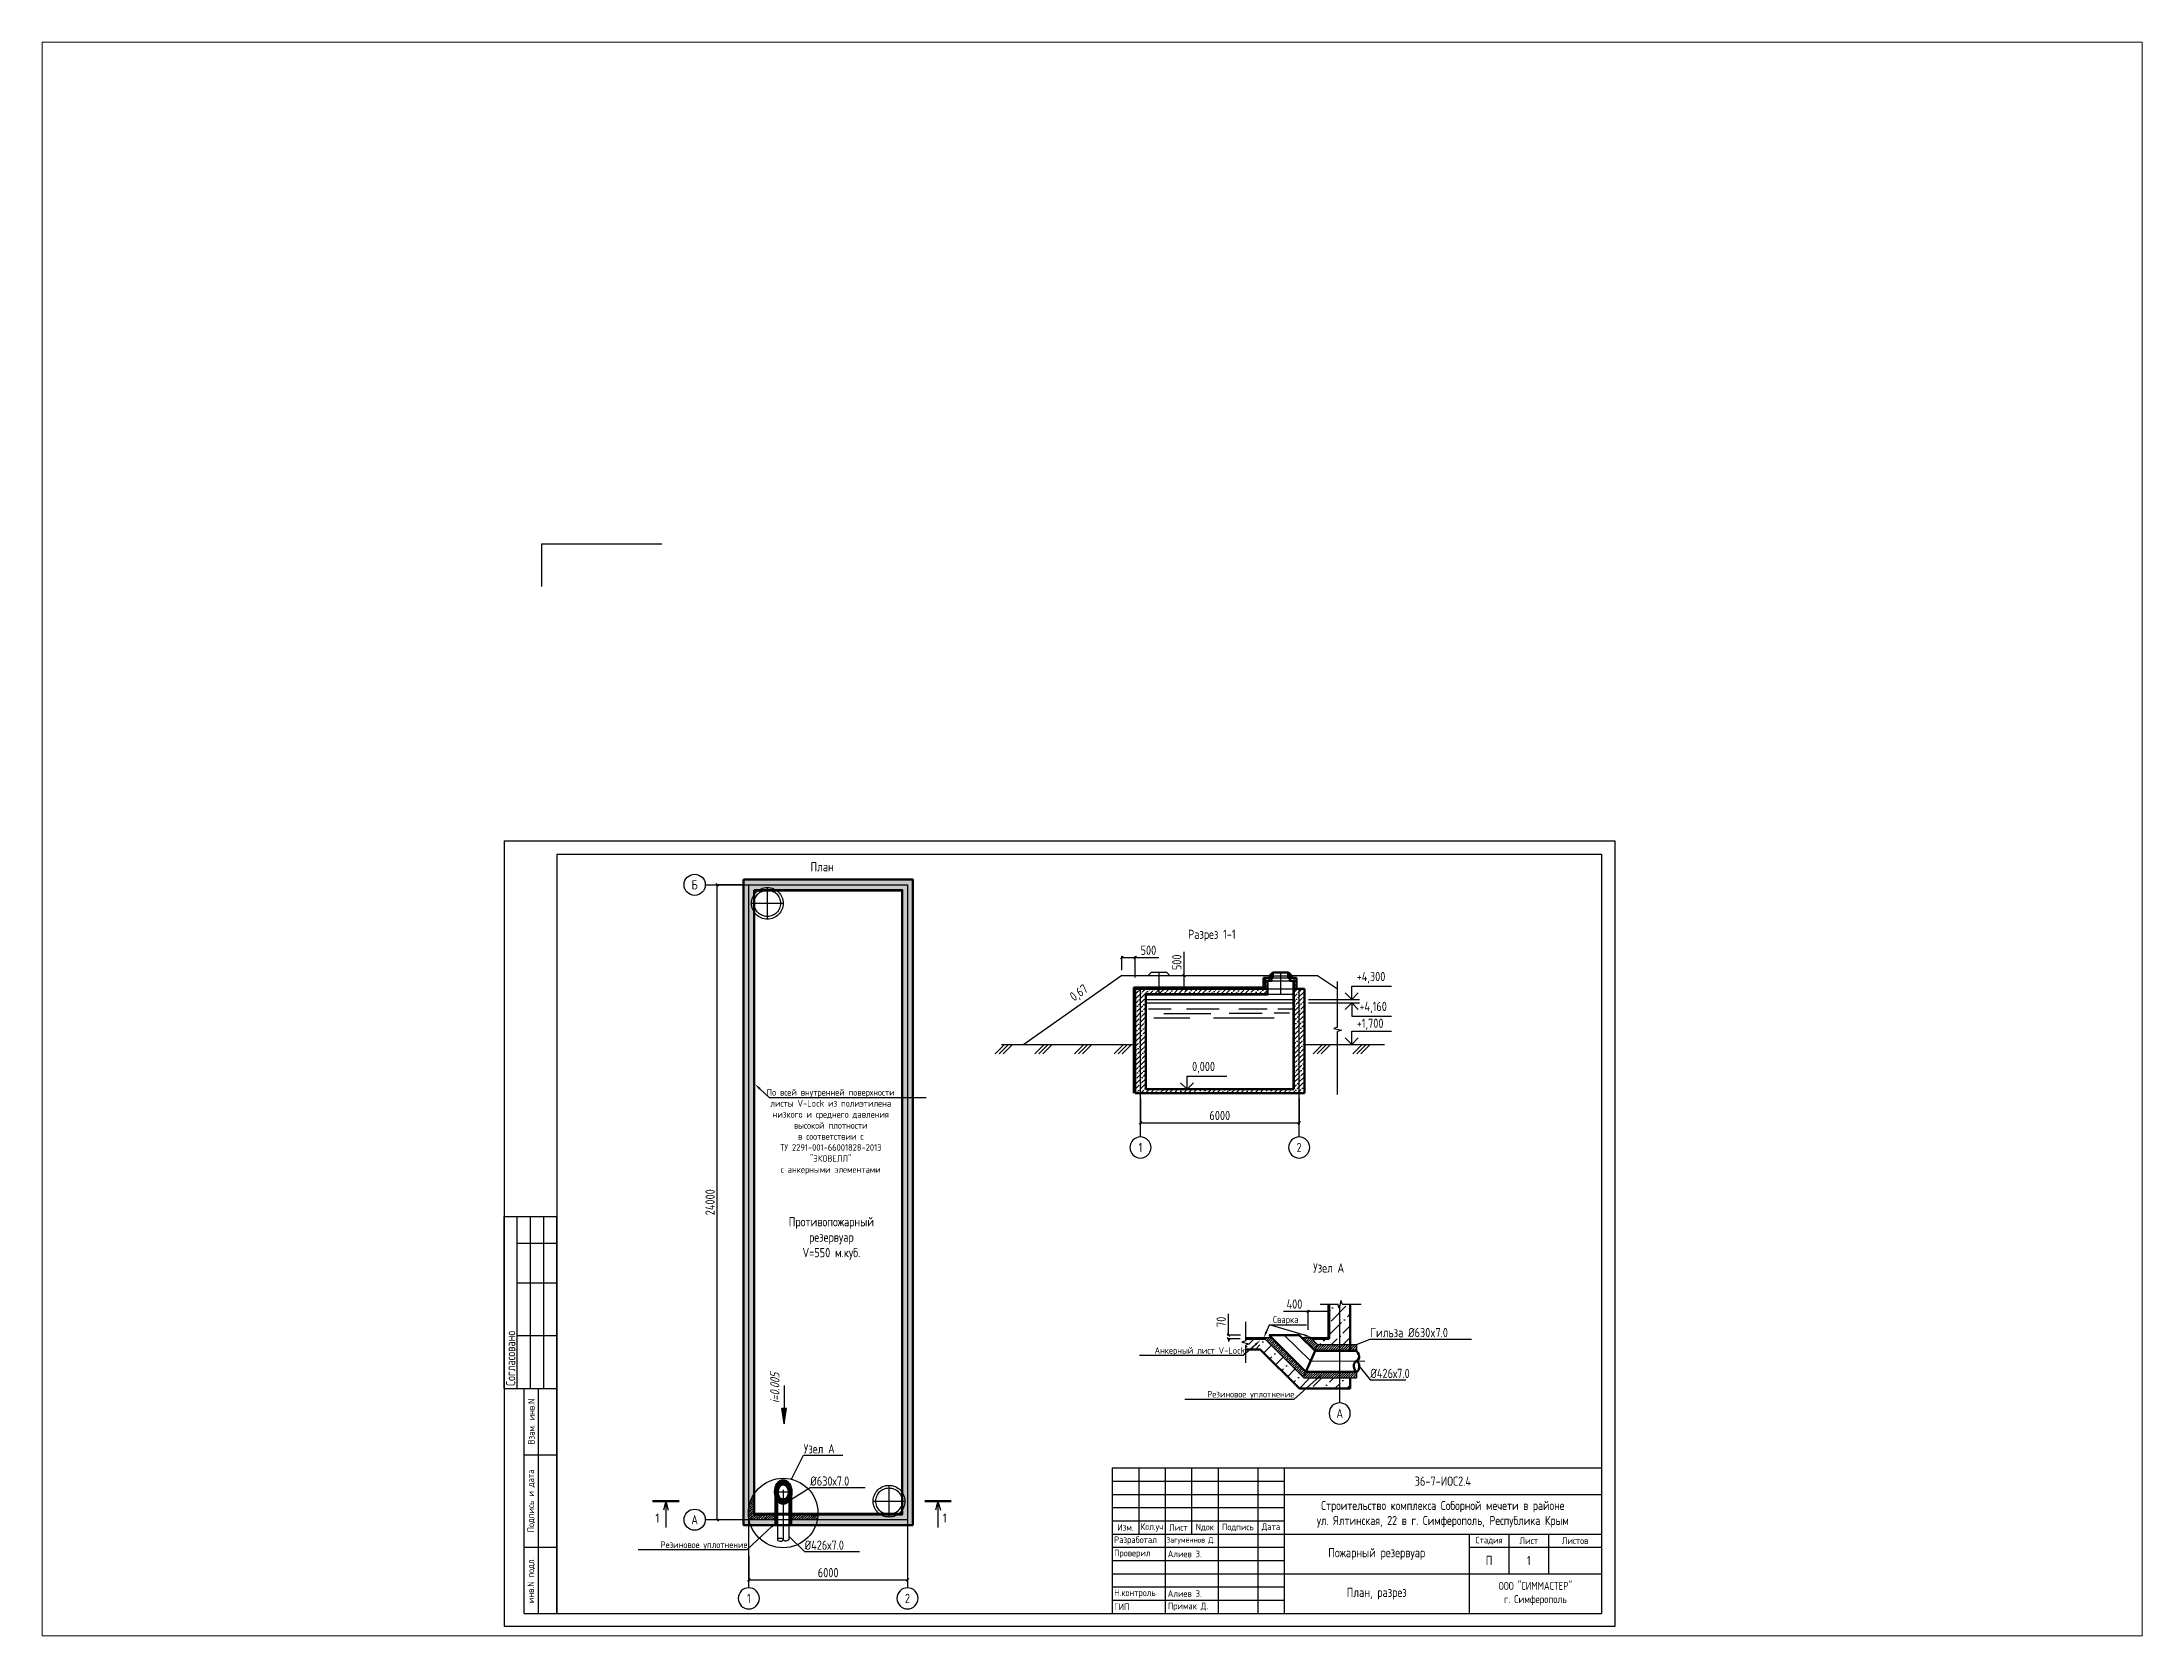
# Paper-space layout 'Лист1' of a CAD drawing. Header units: millimetres. Extents: x 26 to 231, y 20 to 176.
# The model-space entities are those that its viewports show. They can reach past a viewport. Long polylines and large blocks are cut down to what shows.
import ezdxf
from ezdxf import colors
from ezdxf.entities.mleader import LeaderData, LeaderLine
from ezdxf.enums import TextEntityAlignment as Align
from ezdxf.math import Vec2, Vec3

# ---------------------------------------------------------------- set-up
doc = ezdxf.new("R2010")
doc.units = ezdxf.units.MM
doc.linetypes.add('ACAD_ISO03W100', pattern=[30, 12, -18])
doc.linetypes.add('осевая', pattern=[50.800000000000004, 31.75, -6.35, 6.35, -6.35])
doc.layers.add('1_inter-wall_Ном._пера__1', color=7, linetype='Continuous', lineweight=25)
doc.layers.add('штамп', color=7, linetype='Continuous', lineweight=13)
doc.layers.add('Выноски', color=7, linetype='Continuous')
doc.styles.add('GOST 2.304', font='CS_Gost2304.shx')
doc.styles.get("Standard").update_dxf_attribs({"font": 'GOST_0.TTF', "height": 350})
doc.dimstyles.get("Standard").update_dxf_attribs({"dimscale": 100, "dimtxt": 350, "dimasz": 1, "dimexe": 0.5, "dimexo": 2, "dimgap": 1, "dimtad": 1, "dimdec": 0, "dimzin": 0, "dimdsep": 46, "dimtxsty": 'Standard', "dimblk": 'OBLIQUE', "dimcen": 0.09, "dimadec": 0, "dimazin": 0, "dimtfac": 1, "dimtdec": 0, "dimtofl": 0, "dimtmove": 0, "dimatfit": 3, "dimfxl": 1, "dimtolj": 1, "dimtzin": 0, "dimarcsym": 0})
pattern_1 = [(135, (0, 0), (-22.45064030267288, -22.45064030267288), []), (225, (0, 0), (22.45064030267288, -22.45064030267288), [])]
pattern_2 = [(45, (0, -2662.111419885856), (168.3798022700467, 617.3926083235043), [793.75, -158.75, 0, -158.75])]

psp = doc.layouts.new('Лист1')

msp = doc.modelspace()

# ---------------------------------------------------------------- texts
for s, p in [('План', (10174.29587282019, -12377.54651860911)), ('Разрез 1-1', (24449.81026815937, -14928.75770238175)), ('+4,300', (30827.66574378045, -16525.93686381455)), ('+4,160', (30931.16926449622, -17655.93686381455)), ('+1,700', (30827.66574378044, -18292.70915368735)), ('0,000', (24602.33119293788, -19925.93686381456)), ('Узел А', (29183.17064807221, -27541.40518506704)), ('1', (4314.193417233528, -36994.4284814148)), ('1', (15181.85787322709, -36994.4284814148))]:
    msp.add_text(s, height=350).set_placement(p)
at = {"layer": '1_inter-wall_Ном._пера__1'}
for s, p in [('Б', (5793.593080034423, -12883.07408143663)), ('1', (22651.45114228369, -22813.10015956836)), ('2', (28651.45114228369, -22813.10015956836)), ('А', (30186.56382172008, -32865.50149338669)), ('А', (5793.593080034423, -36883.07408143663)), ('1', (7841.966321651074, -39857.31641856096)), ('2', (13841.96632165107, -39857.31641856096))]:
    msp.add_text(s, height=350, dxfattribs=at).set_placement(p, align=Align.MIDDLE_CENTER)
msp.add_text('0,67', height=349.9999999999999, rotation=35.00000000007954, dxfattribs=at).set_placement((20317.82486958479, -16959.21505919247), align=Align.MIDDLE_CENTER)

# ---------------------------------------------------------------- blocks, each defined once
blk = doc.blocks.new('_Oblique')
at = {"color": 0, "linetype": 'ByBlock', "lineweight": -2}
blk.add_line((-0.5, -0.5), (0.5, 0.5), dxfattribs=at)
blk = doc.blocks.new('*D1')
at = {"color": 0, "lineweight": -2, "transparency": 16777216}
for p, q in [((7641.966321651078, -12883.07408143663), (6601.416798701204, -12883.07408143663)), ((6651.416798701199, -36883.07408143663), (6651.416798701204, -12883.07408143663)), ((7641.966321651078, -36883.07408143663), (6601.416798701199, -36883.07408143663))]:
    blk.add_line(p, q, dxfattribs=at)
at = {"layer": 'Defpoints', "color": 0, "transparency": 16777216}
for p in [(6651.416798701204, -12883.07408143663), (7841.966321651078, -12883.07408143663), (7841.966321651078, -36883.07408143663)]:
    blk.add_point(p, dxfattribs=at)
at = {"color": 0, "lineweight": -2, "transparency": 16777216, "xscale": 100, "yscale": 100, "zscale": 100}
for p, rotation in [((6651.416798701204, -12883.07408143663), 90), ((6651.416798701199, -36883.07408143663), 270)]:
    blk.add_blockref('_Oblique', p, dxfattribs=dict(at, rotation=rotation))
at = {"color": 0, "transparency": 16777216, "insert": (6376.416798701205, -24883.07408143663), "char_height": 350, "attachment_point": 5, "rotation": 90}
blk.add_mtext('\\A1;24000', dxfattribs=at)
blk = doc.blocks.new('*D3')
at = {"color": 0, "lineweight": -2, "transparency": 16777216}
for p, q in [((7841.966321651078, -38244.61892642333), (7841.966321651078, -39207.97915445921)), ((13841.96632165107, -38244.61892642333), (13841.96632165107, -39207.97915445921)), ((7841.966321651078, -39157.97915445921), (13841.96632165107, -39157.97915445921))]:
    blk.add_line(p, q, dxfattribs=at)
at = {"layer": 'Defpoints', "color": 0, "transparency": 16777216}
for p in [(7841.966321651078, -38044.61892642333), (13841.96632165107, -38044.61892642333), (13841.96632165107, -39157.97915445921)]:
    blk.add_point(p, dxfattribs=at)
at = {"color": 0, "lineweight": -2, "transparency": 16777216, "xscale": 100, "yscale": 100, "zscale": 100, "rotation": 180}
blk.add_blockref('_Oblique', (7841.966321651078, -39157.97915445921), dxfattribs=at)
at = {"color": 0, "lineweight": -2, "transparency": 16777216, "xscale": 100, "yscale": 100, "zscale": 100}
blk.add_blockref('_Oblique', (13841.96632165107, -39157.97915445921), dxfattribs=at)
at = {"color": 0, "transparency": 16777216, "insert": (10841.96632165108, -38882.97915445921), "char_height": 350, "attachment_point": 5}
blk.add_mtext('\\A1;6000', dxfattribs=at)
blk = doc.blocks.new('*D4')
at = {"color": 0, "lineweight": -2, "transparency": 16777216}
for p, q in [((22651.4511422837, -20964.7269179517), (22651.4511422837, -21928.08714598758)), ((28651.45114228369, -20964.72691795171), (28651.45114228369, -21928.08714598758)), ((22651.4511422837, -21878.08714598758), (28651.45114228369, -21878.08714598758))]:
    blk.add_line(p, q, dxfattribs=at)
at = {"layer": 'Defpoints', "color": 0, "transparency": 16777216}
for p in [(22651.4511422837, -20764.7269179517), (28651.45114228369, -20764.72691795171), (28651.45114228369, -21878.08714598758)]:
    blk.add_point(p, dxfattribs=at)
at = {"color": 0, "lineweight": -2, "transparency": 16777216, "xscale": 100, "yscale": 100, "zscale": 100, "rotation": 180}
blk.add_blockref('_Oblique', (22651.4511422837, -21878.08714598758), dxfattribs=at)
at = {"color": 0, "lineweight": -2, "transparency": 16777216, "xscale": 100, "yscale": 100, "zscale": 100}
blk.add_blockref('_Oblique', (28651.45114228369, -21878.08714598758), dxfattribs=at)
at = {"color": 0, "transparency": 16777216, "insert": (25651.45114228369, -21603.08714598758), "char_height": 350, "attachment_point": 5}
blk.add_mtext('\\A1;6000', dxfattribs=at)
blk = doc.blocks.new('*D6')
at = {"color": 0, "lineweight": -2, "transparency": 16777216}
for p, q in [((25977.38774272612, -29904.51027826484), (25977.38774272612, -29104.26027826484)), ((26428.95592635169, -29904.51027826484), (25927.38774272612, -29904.51027826484)), ((26420.8296229554, -30044.51027826484), (25927.38774272612, -30044.51027826484)), ((25977.38774272612, -30044.51027826484), (25977.38774272612, -30144.51027826484))]:
    blk.add_line(p, q, dxfattribs=at)
at = {"layer": 'Defpoints', "color": 0, "transparency": 16777216}
for p in [(25977.38774272612, -29904.51027826484), (26620.8296229554, -30044.51027826484), (26628.95592635169, -29904.51027826484)]:
    blk.add_point(p, dxfattribs=at)
at = {"color": 0, "lineweight": -2, "transparency": 16777216, "xscale": 100, "yscale": 100, "zscale": 100}
for p, rotation in [((25977.38774272612, -29904.51027826484), 270), ((25977.38774272612, -30044.51027826484), 90)]:
    blk.add_blockref('_Oblique', p, dxfattribs=dict(at, rotation=rotation))
at = {"color": 0, "transparency": 16777216, "insert": (25702.38774272613, -29404.38527826484), "char_height": 350, "attachment_point": 5, "rotation": 90}
blk.add_mtext('\\A1;70', dxfattribs=at)
blk = doc.blocks.new('*T8')
at = {"layer": 'штамп', "color": 0, "linetype": 'ByBlock', "lineweight": -2, "transparency": 16777216}
for p, q in [((0, 0), (4.547473508864641e-13, 8500)), ((4.547473508864641e-13, 8500), (1233.333333333334, 8500)), ((533.3333333333334, 0), (533.3333333333339, 8500)), ((1233.333333333333, 0), (1233.333333333334, 8500)), ((3.410605131648481e-13, 6000), (1233.333333333334, 6000)), ((1.13686837721616e-13, 2500), (1233.333333333333, 2500)), ((0, 0), (1233.333333333333, 0))]:
    blk.add_line(p, q, dxfattribs=at)
at = {"layer": 'штамп', "transparency": 16777216, "char_height": 250, "attachment_point": 5, "rotation": 90}
for s, insert, width in [('Взам. инв.N', (266.6666666666671, 7250), 2500), ('Подпись и дата', (266.6666666666669, 4250), 3500), ('инв.N подл.', (266.6666666666667, 1250), 2500)]:
    blk.add_mtext(s, dxfattribs=dict(at, insert=insert, width=width))
blk = doc.blocks.new('*T9')
at = {"layer": 'штамп', "color": 0, "linetype": 'ByBlock', "lineweight": -2, "transparency": 16777216}
for p, q in [((0, 0), (4.547473508864641e-13, 6500)), ((4.547473508864641e-13, 6500), (2000, 6500)), ((500, 0), (500.0000000000005, 6500)), ((1000, 0), (1000, 6500)), ((1500, 0), (1500, 6500)), ((2000, 0), (2000, 6500)), ((500.0000000000005, 5500), (2000, 5500)), ((500.0000000000005, 4000), (2000, 4000)), ((500.0000000000002, 2000), (2000, 2000)), ((0, 0), (2000, 0))]:
    blk.add_line(p, q, dxfattribs=at)
at = {"layer": 'штамп', "transparency": 16777216, "insert": (250, 100), "char_height": 350, "width": 6300, "attachment_point": 4, "rotation": 90}
blk.add_mtext('Согласовано', dxfattribs=at)
blk = doc.blocks.new('_None')
blk = doc.blocks.new('*D11')
at = {"color": 0, "lineweight": -2, "transparency": 16777216}
for p, q in [((24301.48579939187, -16314.7269179517), (24301.48579939187, -15414.4769179517)), ((24213.17719166164, -16314.7269179517), (24251.48579939187, -16314.7269179517)), ((24301.48579939187, -16814.7269179517), (24301.48579939187, -16314.7269179517)), ((24213.17719166164, -16814.7269179517), (24251.48579939187, -16814.7269179517))]:
    blk.add_line(p, q, dxfattribs=at)
at = {"layer": 'Defpoints', "color": 0, "transparency": 16777216}
for p in [(24301.48579939187, -16314.7269179517), (24413.17719166164, -16314.7269179517), (24413.17719166164, -16814.7269179517)]:
    blk.add_point(p, dxfattribs=at)
at = {"color": 0, "lineweight": -2, "transparency": 16777216, "xscale": 100, "yscale": 100, "zscale": 100}
for p, rotation in [((24301.48579939187, -16314.7269179517), 90), ((24301.48579939187, -16814.7269179517), 270)]:
    blk.add_blockref('_Oblique', p, dxfattribs=dict(at, rotation=rotation))
at = {"color": 0, "transparency": 16777216, "insert": (24026.48579939187, -15814.6019179517), "char_height": 350, "attachment_point": 5, "rotation": 90}
blk.add_mtext('\\A1;500', dxfattribs=at)
blk = doc.blocks.new('*D12')
at = {"color": 0, "lineweight": -2, "transparency": 16777216}
for p, q in [((21951.45114228369, -16114.7269179517), (21951.45114228369, -15582.34698587206)), ((21951.45114228369, -15632.34698587206), (22451.45114228369, -15632.34698587206)), ((22451.45114228369, -16383.39789728959), (22451.45114228369, -15582.34698587206)), ((22451.45114228369, -15632.34698587206), (23351.70114228369, -15632.34698587206))]:
    blk.add_line(p, q, dxfattribs=at)
at = {"layer": 'Defpoints', "color": 0, "transparency": 16777216}
for p in [(22451.45114228369, -15632.34698587206), (21951.45114228369, -16314.7269179517), (22451.45114228369, -16583.39789728959)]:
    blk.add_point(p, dxfattribs=at)
at = {"color": 0, "lineweight": -2, "transparency": 16777216, "xscale": 100, "yscale": 100, "zscale": 100, "rotation": 180}
blk.add_blockref('_Oblique', (21951.45114228369, -15632.34698587206), dxfattribs=at)
at = {"color": 0, "lineweight": -2, "transparency": 16777216, "xscale": 100, "yscale": 100, "zscale": 100}
blk.add_blockref('_Oblique', (22451.45114228369, -15632.34698587206), dxfattribs=at)
at = {"color": 0, "transparency": 16777216, "insert": (22951.57614228369, -15357.34698587206), "char_height": 350, "attachment_point": 5}
blk.add_mtext('\\A1;500', dxfattribs=at)
blk = doc.blocks.new('*T15')
at = {"layer": 'штамп', "color": 0, "lineweight": 30, "transparency": 16777216}
for p, q in [((0, 0), (18500, 0)), ((0, 0), (0, -5500)), ((1000, 0), (1000, -2500)), ((2000, 0), (2000, -5500)), ((3000, 0), (3000, -2500)), ((4000, 0), (4000, -5500)), ((5500, 0), (5500, -5500)), ((6500, 0), (6500, -5500)), ((18500, 0), (18500, -5500)), ((0, -500), (6500, -500)), ((0, -1000), (18500, -1000)), ((0, -1500), (6500, -1500)), ((0, -2000), (6500, -2000)), ((0, -2500), (18500, -2500)), ((0, -3000), (6500, -3000)), ((13500, -2500), (13500, -5500)), ((13500, -3000), (18500, -3000)), ((15000, -2500), (15000, -4000)), ((16500, -2500), (16500, -4000)), ((0, -3500), (6500, -3500)), ((0, -4000), (18500, -4000)), ((0, -4500), (6500, -4500)), ((0, -5000), (6500, -5000)), ((0, -5500), (18500, -5500))]:
    blk.add_line(p, q, dxfattribs=at)
at = {"layer": 'штамп', "transparency": 16777216}
for s, insert, char_height, width, attachment_point in [('36-7-ИОС2.4', (12500, -500), 350, 12000, 5), ('{\\C0;Строительство комплекса Соборной мечети в районе ул.\\~Ялтинская, 22 в г. Симферополь, Республика Крым}', (12500, -1750), 340, 11800, 5), ('Изм.', (500, -2250), 250, 1000, 5), ('Кол.уч', (1500, -2250), 250, 1000, 5), ('Лист', (2500, -2250), 250, 1000, 5), ('Nдок', (3500, -2250), 250, 1000, 5), ('Подпись', (4750, -2250), 250, 1500, 5), ('Дата', (6000, -2250), 250, 1000, 5), ('Разработал', (70, -2750), 250, 1860, 4), ('Проверил', (70, -3250), 250, 1860, 4), ('Загумённов Д.', (2050, -2750), 210, 1900, 4), ('Алиев З.', (2100, -3250), 250, 1800, 4), ('Пожарный резервуар', (10000, -3250), 350, 7000, 5), ('Стадия', (14250, -2750), 250, 1500, 5), ('Лист', (15750, -2750), 250, 1500, 5), ('Листов', (17500, -2750), 250, 2000, 5), ('П', (14250, -3500), 350, 1500, 5), ('1', (15750, -3500), 350, 1500, 5), ('Н.контроль', (70, -4750), 250, 1860, 4), ('Алиев З.', (2100, -4750), 250, 1800, 4), ('План, разрез', (10000, -4750), 350, 7000, 5), ('ООО "СИММАСТЕР"\\Pг. Симферополь', (16000, -4750), 300, 5000, 5), ('ГИП', (70, -5250), 250, 1860, 4), ('Примак Д.', (2100, -5250), 250, 1800, 4)]:
    blk.add_mtext(s, dxfattribs=dict(at, insert=insert, char_height=char_height, width=width, attachment_point=attachment_point))
blk = doc.blocks.new('*D16')
at = {"color": 0, "lineweight": -2, "transparency": 16777216}
for p, q in [((28986.56382172008, -29007.07931211713), (28061.31382172008, -29007.07931211713)), ((28986.56382172008, -29704.51027826484), (28986.56382172008, -28957.07931211713)), ((29786.56382172008, -29007.07931211713), (28986.56382172008, -29007.07931211713)), ((29786.56382172008, -28807.07931211713), (29786.56382172008, -28957.07931211713))]:
    blk.add_line(p, q, dxfattribs=at)
at = {"layer": 'Defpoints', "color": 0, "transparency": 16777216}
for p in [(29786.56382172008, -29007.07931211713), (29786.56382172008, -29007.07931211713), (28986.56382172008, -29904.51027826484)]:
    blk.add_point(p, dxfattribs=at)
at = {"color": 0, "lineweight": -2, "transparency": 16777216, "xscale": 100, "yscale": 100, "zscale": 100, "rotation": 180}
blk.add_blockref('_Oblique', (28986.56382172008, -29007.07931211713), dxfattribs=at)
at = {"color": 0, "lineweight": -2, "transparency": 16777216, "xscale": 100, "yscale": 100, "zscale": 100}
blk.add_blockref('_Oblique', (29786.56382172008, -29007.07931211713), dxfattribs=at)
at = {"color": 0, "transparency": 16777216, "insert": (28473.93882172008, -28732.07931211713), "char_height": 350, "attachment_point": 5}
blk.add_mtext('\\A1;400', dxfattribs=at)

# ---------------------------------------------------------------- dimensions: what is measured, and where the dimension line sits
for base, p1, p2, picture, middle in [((6651.416798701204, -12883.07408143663), (7841.966321651078, -36883.07408143663), (7841.966321651078, -12883.07408143663), '*D1', (6376.416798701205, -24883.07408143663)), ((24301.48579939187, -16314.7269179517), (24413.17719166164, -16814.7269179517), (24413.17719166164, -16314.7269179517), '*D11', (24026.48579939187, -15814.6019179517))]:
    dim = msp.add_linear_dim(base=base, p1=p1, p2=p2, angle=90, dimstyle='Standard')
    dim.commit()
    dim.dimension.update_dxf_attribs({"geometry": picture, "text_midpoint": middle})
for base, p1, p2, picture, middle in [((22451.45114228369, -15632.34698587206), (21951.45114228369, -16314.7269179517), (22451.45114228369, -16583.39789728959), '*D12', (22951.57614228369, -15357.34698587206)), ((28651.45114228369, -21878.08714598758), (22651.4511422837, -20764.7269179517), (28651.45114228369, -20764.72691795171), '*D4', (25651.45114228369, -21603.08714598758)), ((13841.96632165107, -39157.97915445921), (7841.966321651078, -38044.61892642333), (13841.96632165107, -38044.61892642333), '*D3', (10841.96632165108, -38882.97915445921))]:
    dim = msp.add_linear_dim(base=base, p1=p1, p2=p2, dimstyle='Standard')
    dim.commit()
    dim.dimension.update_dxf_attribs({"geometry": picture, "text_midpoint": middle})
dim = msp.add_linear_dim(base=(29786.56382172008, -29007.07931211713), p1=(28986.56382172008, -29904.51027826484), p2=(29786.56382172008, -29007.07931211713), dimstyle='Standard', override={"dimlfac": 0.5})
dim.commit()
dim.dimension.update_dxf_attribs({"geometry": '*D16', "text_midpoint": (28473.93882172008, -29007.07931211713), "dimtype": 160})
dim = msp.add_linear_dim(base=(25977.38774272612, -29904.51027826484), p1=(26620.8296229554, -30044.51027826484), p2=(26628.95592635169, -29904.51027826484), angle=90, dimstyle='Standard', override={"dimlfac": 0.5})
dim.commit()
dim.dimension.update_dxf_attribs({"geometry": '*D6', "text_midpoint": (25977.38774272613, -29404.38527826484), "dimtype": 160})

# ---------------------------------------------------------------- hatches: boundary and pattern name
h = msp.add_hatch()
h.set_pattern_fill('ANSI36', color=256, scale=40)
h.set_pattern_definition([(45, (0, 0), (67.35192090801868, 246.9570433294018), [317.5, -63.5, 0, -63.5])])
h.paths.add_polyline_path([(8073.602759732557, -36883.07408143663), (7841.966321651078, -36883.07408143663), (7841.966321651078, -37083.07408143663), (8141.748115753181, -37083.07408143663, -0.04822984989528439)], flags=17)
h.paths.add_polyline_path([(8826.966321651078, -36883.07408143663), (8073.602759732557, -36883.07408143663, 0.04822984989528439), (8141.748115753181, -37083.07408143663), (8826.966321651078, -37083.07408143663)], flags=17)
h.paths.add_polyline_path([(10210.3298835696, -36883.07408143663), (9456.966321651078, -36883.07408143663), (9456.966321651078, -37083.07408143663), (10142.18452754898, -37083.07408143663, 0.04822984989528439)], flags=17)
h.paths.add_polyline_path([(8045.44229480039, -36683.07408143663), (8041.966321651078, -36683.07408143663), (8041.966321651078, -13083.07408143663), (13641.96632165107, -13083.07408143663), (13641.96632165107, -36683.07408143663), (10238.49034850177, -36683.07408143663, -0.09453364130154447), (10142.18452754898, -37083.07408143663), (14041.96632165107, -37083.07408143663), (14041.96632165107, -12683.07408143663), (7641.966321651078, -12683.07408143663), (7641.966321651078, -36883.07408143663), (8073.602759732557, -36883.07408143663, -0.04609363470033235)])
h.paths.add_polyline_path([(7841.966321651078, -36883.07408143663), (7641.966321651078, -36883.07408143663), (7641.966321651078, -37083.07408143663), (7841.966321651078, -37083.07408143663)], flags=17)
h = msp.add_hatch()
h.set_pattern_fill('ANSI36', color=256, scale=30)
h.set_pattern_definition([(45, (-3954.988524860935, -1581.034103092388), (50.51394068101401, 185.2177824970513), [238.125, -47.625, 0, -47.625])])
h.paths.add_polyline_path([(27351.4511422837, -16814.72691795171), (27451.4511422837, -16814.72691795171), (27451.4511422837, -16514.7269179517), (27351.4511422837, -16514.7269179517)])
h.paths.add_polyline_path([(27601.4511422837, -16514.7269179517), (27601.4511422837, -16394.7269179517), (27351.4511422837, -16394.7269179517), (27351.4511422837, -16514.7269179517)])
h.paths.add_polyline_path([(28551.4511422837, -16514.7269179517), (28551.4511422837, -16394.7269179517), (28301.4511422837, -16394.7269179517), (28301.4511422837, -16514.7269179517)])
h.paths.add_polyline_path([(28551.4511422837, -16514.7269179517), (28451.4511422837, -16514.7269179517), (28451.4511422837, -16814.7269179517), (28551.4511422837, -16814.7269179517)])
h = msp.add_hatch()
h.set_pattern_fill('ANSI36', color=256, scale=40)
h.set_pattern_definition([(45, (-3954.988524860935, -1581.034103092388), (67.35192090801868, 246.9570433294018), [317.5, -63.5, 0, -63.5])])
h.paths.add_polyline_path([(22651.4511422837, -16814.7269179517), (22451.45114228369, -16814.7269179517), (22451.45114228369, -17214.7269179517), (22651.4511422837, -17214.7269179517)])
h.paths.add_polyline_path([(23351.45114228369, -16814.7269179517), (22651.4511422837, -16814.7269179517), (22651.4511422837, -17214.7269179517), (22851.45114228369, -17214.7269179517), (22851.45114228369, -17014.7269179517), (23351.45114228369, -17014.7269179517)])
h.paths.add_polyline_path([(27451.4511422837, -16814.72691795171), (23351.45114228369, -16814.7269179517), (23351.45114228369, -17014.7269179517), (27451.4511422837, -17014.72691795171)])
h.paths.add_polyline_path([(28651.4511422837, -16814.7269179517), (28451.4511422837, -16814.7269179517), (28451.45114228369, -17214.7269179517), (28651.4511422837, -17214.7269179517)])
h.paths.add_polyline_path([(28851.4511422837, -16814.7269179517), (28651.4511422837, -16814.7269179517), (28651.4511422837, -17214.7269179517), (28851.4511422837, -17214.7269179517)])
h.paths.add_polyline_path([(28851.4511422837, -17214.7269179517), (28651.4511422837, -17214.7269179517), (28651.45114228369, -20764.72691795171), (28851.45114228369, -20764.72691795171)])
h.paths.add_polyline_path([(28651.4511422837, -17214.7269179517), (28451.4511422837, -17214.7269179517), (28451.4511422837, -20614.72691795171), (22851.4511422837, -20614.72691795171), (22851.45114228369, -17214.7269179517), (22651.4511422837, -17214.7269179517), (22651.45114228369, -20764.72691795171), (28651.45114228369, -20764.72691795171)])
h.paths.add_polyline_path([(22651.4511422837, -17214.7269179517), (22451.45114228369, -17214.7269179517), (22451.4511422837, -20764.72691795171), (22651.45114228369, -20764.72691795171)])
h = msp.add_hatch()
h.set_pattern_fill('ANSI36', color=8, scale=100)
h.set_pattern_definition(pattern_2)
h.paths.add_polyline_path([(29126.56382172007, -30044.51027826484), (29346.56382172008, -30264.51027826485), (30186.56382172008, -30264.51027826485), (30186.56382172008, -28767.87064612373), (30159.9515244137, -28881.69130810283), (30116.07256401618, -28736.13194802508), (29786.56382172008, -28736.13194802509), (29786.56382172008, -30044.51027826484)])
h.paths.add_polyline_path([(30586.56382172008, -28736.13194802509), (30272.99459157856, -28736.13194802509), (30227.69454189565, -28591.95476241913), (30186.56382172008, -28767.87064612373), (30186.56382172008, -30264.51027826485), (30586.56382172007, -30264.51027826485)])
h = msp.add_hatch()
h.set_pattern_fill('ANSI36', color=8, scale=100)
h.set_pattern_definition(pattern_2)
h.paths.add_polyline_path([(27344.65473312998, -30044.51027826484), (26631.84120419287, -30044.51027826484), (26631.84120419287, -30126.34469944463), (26487.66401858691, -30171.64474912755), (26777.40056427061, -30239.3877666095), (26631.84120419286, -30283.26672700702), (26631.84120419286, -30444.51027826485), (27178.96930818075, -30444.51027826485), (28658.96930818074, -31924.51027826485), (30186.56382172008, -31924.51027826485), (30186.56382172008, -31524.51027826485), (28824.65473312997, -31524.51027826485)])
h.paths.add_polyline_path([(30586.56382172007, -31524.51027826485), (30186.56382172008, -31524.51027826485), (30186.56382172008, -31924.51027826485), (30586.56382172007, -31924.51027826485)])
h = msp.add_hatch(color=256)
h.dxf.hatch_style = 1
h.paths.add_polyline_path([(27280.65473312998, -30012.51027826484), (27312.65473312998, -30012.51027826484), (27344.65473312998, -30012.51027826484, 1)])
h.paths.add_polyline_path([(27312.65473312998, -30012.51027826484), (27280.65473312998, -30012.51027826484, 0.6681786379192972), (27335.28215012795, -30035.13769526281)])
h.paths.add_polyline_path([(27344.65473312998, -30012.51027826484), (27312.65473312998, -30012.51027826484), (27335.28215012795, -30035.13769526281, 0.198912367379658)])
h = msp.add_hatch()
h.set_pattern_fill('ANSI31', color=256, scale=20)
h.set_pattern_definition([(45, (0, -2662.111419885856), (-44.90128060534576, 44.90128060534577), [])])
h.paths.add_polyline_path([(27623.18153400204, -30012.51027826484), (27312.65473312998, -30012.51027826484), (28824.65473312997, -31524.51027826485), (28905.1572528374, -31294.48599710019)])
h.paths.add_polyline_path([(29094.56382172007, -30012.51027826484), (28757.24458125684, -30012.51027826484), (29251.28464478655, -30494.5345594295), (29346.56382172008, -30264.51027826485)])
h.paths.add_polyline_path([(30186.56382172008, -30264.51027826485), (29346.56382172008, -30264.51027826485), (29251.28464478655, -30494.5345594295), (30186.56382172008, -30494.5345594295)])
h.paths.add_polyline_path([(30186.56382172007, -31294.48599710019), (28905.1572528374, -31294.48599710019), (28824.65473312997, -31524.51027826485), (30186.56382172007, -31524.51027826485)])
h.paths.add_polyline_path([(30821.30419339823, -31294.48599710019), (30186.56382172007, -31294.48599710019), (30186.56382172007, -31524.51027826485), (30820.97072796634, -31524.51027826485)])
h.paths.add_polyline_path([(30586.56382172007, -30264.51027826485), (30186.56382172008, -30264.51027826485), (30186.56382172008, -30494.5345594295), (30586.56382172007, -30494.5345594295)])
h.paths.add_polyline_path([(30820.97072796634, -30264.51027826485), (30586.56382172007, -30264.51027826485), (30586.56382172007, -30494.5345594295), (30820.97072796634, -30494.5345594295)])
h = msp.add_hatch(color=256)
h.dxf.hatch_style = 1
h.paths.add_polyline_path([(29062.56382172007, -30012.51027826484), (29094.56382172007, -30012.51027826484), (29126.56382172007, -30012.51027826484, 1)])
h.paths.add_polyline_path([(29094.56382172007, -30012.51027826484), (29062.56382172007, -30012.51027826484, 0.6681786379192972), (29117.19123871804, -30035.13769526281)])
h.paths.add_polyline_path([(29126.56382172007, -30012.51027826484), (29094.56382172007, -30012.51027826484), (29117.19123871804, -30035.13769526281, 0.198912367379658)])
h = msp.add_hatch(color=256)
h.dxf.hatch_style = 1
h.paths.add_polyline_path([(9177.331993205124, -32661.12622751927), (9089.667508346669, -32661.12622751927), (9177.331993205124, -33259.24323570565)])
h.paths.add_polyline_path([(9264.996478063578, -32661.12622751927), (9177.331993205124, -32661.12622751927), (9177.331993205124, -33259.24323570565)])
h = msp.add_hatch()
h.set_pattern_fill('ANSI37', color=256, scale=10, angle=90)
h.set_pattern_definition(pattern_1)
edge = h.paths.add_edge_path()
edge.add_line((8928.966321651078, -35838.07408143662), (8826.966321651078, -35838.07408143663))
edge.add_ellipse((9141.966321651078, -35838.07408143663), major_axis=(8.174517384308584e-14, 445), ratio=0.7078651685393258, start_angle=90.00000000000001, end_angle=137.4533341160066)
edge.add_line((8928.966321651078, -36165.91752618281), (8928.966321651078, -35838.07408143662))
edge = h.paths.add_edge_path()
edge.add_ellipse((9141.966321651078, -35838.07408143663), major_axis=(-5.180255960393304e-14, -282), ratio=0.7553191489361702, start_angle=269.9999999999986, end_angle=360, ccw=False)
edge.add_line((8928.966321651078, -35838.07408143662), (8928.966321651078, -36165.91752618281))
edge.add_ellipse((9141.966321651078, -35838.07408143663), major_axis=(8.174517384308584e-14, 445), ratio=0.7078651685393258, start_angle=137.4533341160066, end_angle=180)
edge.add_line((9141.966321651078, -36283.07408143663), (9141.966321651078, -36120.07408143663))
edge = h.paths.add_edge_path()
edge.add_ellipse((9141.966321651078, -35838.07408143663), major_axis=(-5.180255960393304e-14, -282), ratio=0.7553191489361702, start_angle=360, end_angle=450.00000000000006, ccw=False)
edge.add_line((9141.966321651078, -36120.07408143663), (9141.966321651078, -36283.07408143663))
edge.add_ellipse((9141.966321651078, -35838.07408143663), major_axis=(8.174517384308584e-14, 445), ratio=0.7078651685393258, start_angle=180, end_angle=222.546665883986)
edge.add_line((9354.966321651078, -36165.91752618281), (9354.966321651078, -35838.07408143663))
edge = h.paths.add_edge_path()
edge.add_ellipse((9141.966321651078, -35838.07408143663), major_axis=(8.174517384308584e-14, 445), ratio=0.7078651685393258, start_angle=222.546665883986, end_angle=270)
edge.add_line((9456.96632165108, -35838.07408143659), (9354.966321651034, -35838.07408143659))
edge.add_line((9354.966321651034, -35838.07408143659), (9354.966321651049, -36165.91752618284))
edge = h.paths.add_edge_path()
edge.add_ellipse((9141.966321651078, -35838.07408143663), major_axis=(8.174517384308584e-14, 445), ratio=0.7078651685393258, start_angle=270, end_angle=450)
edge.add_line((8826.966321651078, -35838.07408143663), (8928.966321651078, -35838.07408143662))
edge.add_ellipse((9141.966321651078, -35838.07408143663), major_axis=(-5.180255960393304e-14, -282), ratio=0.7553191489361702, start_angle=180, end_angle=269.9999999999985, ccw=False)
edge.add_ellipse((9141.966321651078, -35838.07408143663), major_axis=(-5.180255960393304e-14, -282), ratio=0.7553191489361702, start_angle=450, end_angle=540, ccw=False)
edge.add_line((9354.966321651076, -35838.07408143659), (9456.966321651074, -35838.07408143659))
h = msp.add_hatch()
h.set_pattern_fill('ANSI36', color=256, scale=20)
h.set_pattern_definition([(45, (0, 0), (33.67596045400934, 123.4785216647009), [158.75, -31.75, 0, -31.75])])
h.paths.add_polyline_path([(8041.966321651078, -36683.07408143663), (8041.966321651078, -35911.4826295563, 0.1457803516648657), (7827.728483958341, -36630.66347887258, 0.04835245658951585), (7852.19503117492, -36883.07408143663), (8826.966321651078, -36883.07408143663), (8826.966321651078, -36683.07408143663)])
h.paths.add_polyline_path([(9456.966321651078, -36683.07408143663), (9456.966321651078, -36883.07408143663), (10431.73761212724, -36883.07408143663, 0.03836121223375441), (10455.15870007937, -36683.07408143663)])
h = msp.add_hatch()
h.set_pattern_fill('ANSI37', color=256, scale=10, angle=90)
h.set_pattern_definition(pattern_1)
h.paths.add_polyline_path([(8928.966321651078, -36883.07408143663), (8826.966321651078, -36883.07408143663), (8826.966321651078, -37083.07408143663), (8928.966321651078, -37083.07408143663)])
h.paths.add_polyline_path([(8928.966321651049, -36365.71521768432), (8928.966321651078, -36165.91752618281), (8922.562191283077, -36157.37776184569), (8900.325472607485, -36123.54649196631), (8879.111540775346, -36083.29982551183), (8857.227520911905, -36028.38933515116), (8826.966321651078, -35838.07408143663), (8826.966321651078, -36883.07408143663), (8928.966321651078, -36883.07408143663)])
h = msp.add_hatch()
h.set_pattern_fill('ANSI37', color=256, scale=10, angle=90)
h.set_pattern_definition(pattern_1)
h.paths.add_polyline_path([(9354.966321651078, -36883.07408143663), (9456.966321651078, -36883.07408143663), (9456.966321651078, -37083.07408143663), (9354.966321651078, -37083.07408143663)])
h.paths.add_polyline_path([(9354.966321651107, -36365.71521768432), (9354.966321651078, -36165.91752618281), (9382.878929802395, -36124.772219405), (9409.877674362824, -36099.81993048373), (9420.558862296324, -36019.09931986281), (9446.363990779235, -35952.55547759282), (9456.966321651078, -35838.07408143663), (9456.966321651078, -36883.07408143663), (9354.966321651078, -36883.07408143663)])

# ---------------------------------------------------------------- linework, layer by layer
for p, q in [((-1414.799075050818, -11225.51792646556), (-1414.799075050824, -40925.51792646555)), ((-1414.799075050818, -11225.51792646556), (40585.20092494918, -11225.51792646556)), ((40585.20092494918, -11225.51792646556), (40585.20092494917, -40925.51792646556)), ((21951.45114228369, -16314.7269179517), (18238.26632475419, -18914.72691795171)), ((21951.45114228369, -16314.7269179517), (27541.4511422837, -16314.72691795171)), ((22941.45114228369, -16314.72691795171), (23051.45114228369, -16204.72691795171)), ((23651.45114228368, -16204.72691795171), (23051.45114228369, -16204.72691795171)), ((23761.45114228369, -16314.7269179517), (23651.45114228368, -16204.72691795171)), ((27601.4511422837, -16514.7269179517), (28301.4511422837, -16514.7269179517)), ((27661.45114228371, -16324.7269179517), (28241.4511422837, -16324.72691795171)), ((27661.45114228371, -16394.7269179517), (28241.4511422837, -16394.7269179517)), ((28361.4511422837, -16314.72691795171), (29351.45114228369, -16314.7269179517)), ((29351.45114228369, -16314.7269179517), (30101.45114228369, -16814.7269179517)), ((30101.45114228369, -18269.90698829413), (30101.45114228369, -16535.70462559219)), ((22851.45114228369, -17214.7269179517), (28451.4511422837, -17214.7269179517)), ((27451.4511422837, -16814.72691795171), (28451.4511422837, -16814.7269179517)), ((27451.4511422837, -17014.72691795171), (28451.4511422837, -17014.72691795171)), ((29000.75694595349, -17214.7269179517), (30939.35520937458, -17214.7269179517)), ((29000.75694595347, -17344.7269179517), (30939.35520937457, -17344.7269179517)), ((30639.35520937458, -17214.7269179517), (30391.86783595929, -16967.23954453641)), ((30639.35520937457, -17344.7269179517), (30391.86783595927, -17592.214291367)), ((30639.35520937458, -17214.7269179517), (30639.35520937458, -16714.7269179517)), ((30639.35520937458, -16714.7269179517), (32139.35520937458, -16714.7269179517)), ((30639.35520937458, -17214.7269179517), (30886.84258278988, -16967.23954453641)), ((30639.35520937457, -17344.7269179517), (30639.35520937457, -17844.7269179517)), ((30639.35520937457, -17344.7269179517), (30886.84258278986, -17592.214291367)), ((22953.52466629319, -17576.2576107688), (23817.23887533792, -17576.2576107688)), ((23155.88354939283, -17913.90759315901), (24518.59614641347, -17913.90759315901)), ((23530.94201435977, -17745.26058572388), (25312.46998441388, -17745.26058572388)), ((24395.65376913614, -17576.2576107688), (25626.73957936042, -17576.2576107688)), ((25412.48554337946, -17913.90759315901), (27712.84435035582, -17913.90759315901)), ((26000.07724941724, -17732.76821323771), (27256.52317836406, -17732.76821323771)), ((26366.62177755835, -17576.2576107688), (27441.37918414493, -17576.2576107688)), ((27712.84435035582, -17726.5220481228), (28281.68310937606, -17726.5220481228)), ((27843.92473081213, -17572.50342957526), (28425.34585778691, -17572.50342957526)), ((30639.35520937457, -17844.7269179517), (32139.35520937457, -17844.7269179517)), ((17508.11920000857, -18914.72691795171), (17154.56580941529, -19268.28030854498)), ((17658.11920000857, -18914.72691795171), (17304.56580941529, -19268.28030854498)), ((17392.82435345955, -18914.72691795171), (22451.4511422837, -18914.72691795171)), ((17808.11920000857, -18914.72691795171), (17454.56580941529, -19268.28030854498)), ((19008.11920000857, -18914.72691795171), (18654.56580941529, -19268.28030854498)), ((19158.11920000857, -18914.72691795171), (18804.56580941529, -19268.28030854498)), ((19308.11920000857, -18914.72691795171), (18954.56580941529, -19268.28030854498)), ((20508.11920000857, -18914.72691795171), (20154.56580941529, -19268.28030854498)), ((20658.11920000857, -18914.72691795171), (20304.56580941529, -19268.28030854498)), ((20808.11920000857, -18914.72691795171), (20454.56580941529, -19268.28030854498)), ((22008.11920000857, -18914.72691795171), (21654.56580941529, -19268.28030854498)), ((22158.11920000857, -18914.72691795171), (21804.56580941529, -19268.28030854498)), ((22308.11920000857, -18914.72691795171), (21954.56580941529, -19268.28030854498)), ((28851.45114228369, -18914.72691795173), (31885.16573816488, -18914.72691795173)), ((29539.42565838488, -18914.72691795173), (29185.87226779159, -19268.280308545)), ((29689.42565838488, -18914.72691795173), (29335.87226779159, -19268.280308545)), ((29839.42565838488, -18914.72691795173), (29485.87226779159, -19268.280308545)), ((30101.45114228369, -18269.90698829413), (29957.27395667774, -18315.20703797704)), ((29957.27395667774, -18315.20703797704), (30247.01050236144, -18382.95005545899)), ((30247.01050236144, -18382.95005545899), (30101.45114228369, -18426.82901585651)), ((30101.45114228369, -20806.17771234014), (30101.45114228369, -18426.82901585651)), ((30639.35520937457, -18914.72691795171), (30391.86783595927, -18667.23954453642)), ((30639.35520937457, -18914.72691795171), (30639.35520937457, -18414.72691795171)), ((30639.35520937457, -18414.72691795171), (32139.35520937457, -18414.72691795171)), ((30639.35520937457, -18914.72691795171), (30886.84258278986, -18667.23954453642)), ((31039.42565838488, -18914.72691795173), (30685.87226779159, -19268.280308545)), ((31189.42565838488, -18914.72691795173), (30835.87226779159, -19268.280308545)), ((31339.42565838488, -18914.72691795173), (30985.87226779159, -19268.280308545)), ((24414.02065853201, -20614.72691795171), (24166.53328511672, -20367.23954453642)), ((24414.02065853201, -20614.72691795171), (24414.02065853201, -20114.72691795171)), ((24414.02065853201, -20114.72691795171), (25914.02065853201, -20114.72691795171)), ((24414.02065853201, -20614.72691795171), (24661.50803194731, -20367.23954453642)), ((9177.331993205124, -31808.52192141383), (9177.331993205124, -33259.24323570565)), ((9177.331993205124, -33259.24323570565), (9089.667508346669, -32661.12622751927)), ((9089.667508346669, -32661.12622751927), (9264.996478063578, -32661.12622751927)), ((9177.331993205124, -33259.24323570565), (9264.996478063578, -32661.12622751927)), ((4703.889362491202, -36183.07408143663), (4613.302696705319, -36521.1481206378)), ((4703.889362491202, -36183.07408143663), (4703.889362491202, -37183.07408143663)), ((4703.8893624912, -36183.07408143663), (4794.476028277088, -36521.1481206378)), ((14993.54733882123, -36183.07408143663), (14902.96067303534, -36521.1481206378)), ((14993.54733882123, -36183.07408143663), (14993.54733882123, -37183.07408143663)), ((14993.54733882122, -36183.07408143663), (15084.13400460711, -36521.1481206378)), ((40585.20092494917, -40925.51792646556), (-1414.799075050824, -40925.51792646555))]:
    msp.add_line(p, q)
at = {"linetype": 'осевая', "ltscale": 50}
for p, q in [((6193.593691145532, -12883.07408143663), (13841.96632165107, -12883.07408143663)), ((7841.966321651078, -39457.31580744985), (7841.966321651078, -12883.07408143663)), ((13841.96632165107, -12883.07408143663), (13841.96632165107, -39457.31580744985)), ((23351.45114228369, -16204.72691795171), (23351.45114228369, -17014.7269179517)), ((27951.4511422837, -16204.72691795171), (27951.4511422837, -17014.72691795171)), ((22651.45114228369, -22413.09954845725), (22651.4511422837, -16814.7269179517)), ((28651.45114228369, -22413.09954845725), (28651.4511422837, -16814.7269179517)), ((30186.56382172007, -32465.50088227558), (30186.56382172008, -28767.8706461237)), ((13841.96632165107, -36883.07408143663), (6193.593691145532, -36883.07408143663))]:
    msp.add_line(p, q, dxfattribs=at)
at = {"linetype": 'осевая', "ltscale": 20}
for p, q in [((8541.966321651078, -12983.07408143663), (8541.966321651078, -14183.07408143663)), ((7941.966321651078, -13583.07408143663), (9141.966321651078, -13583.07408143663)), ((13141.96632165107, -35583.07408143663), (13141.96632165107, -36783.07408143663)), ((12541.96632165107, -36183.07408143663), (13741.96632165107, -36183.07408143663))]:
    msp.add_line(p, q, dxfattribs=at)
at = {"lineweight": 50}
for p, q in [((27301.4511422837, -16764.72691795171), (27301.4511422837, -16394.7269179517)), ((27301.4511422837, -16394.7269179517), (27351.4511422837, -16394.7269179517)), ((27351.4511422837, -16814.7269179517), (27351.4511422837, -16394.7269179517)), ((27351.4511422837, -16394.7269179517), (27661.45114228371, -16394.7269179517)), ((27351.4511422837, -16514.7269179517), (27601.4511422837, -16514.7269179517)), ((27451.4511422837, -17014.7269179517), (27451.4511422837, -16514.7269179517)), ((27531.4511422837, -16324.72691795171), (27651.45114228371, -16204.72691795171)), ((27531.4511422837, -16324.72691795171), (27661.45114228371, -16324.7269179517)), ((27531.45114228371, -16324.72691795171), (27531.45114228371, -16394.72691795171)), ((27601.4511422837, -16394.7269179517), (27601.4511422837, -16514.7269179517)), ((27651.45114228371, -16204.72691795171), (28251.4511422837, -16204.72691795171)), ((27661.4511422837, -16204.72691795171), (27661.45114228371, -16394.72691795171)), ((28241.4511422837, -16204.72691795171), (28241.4511422837, -16394.72691795171)), ((28241.4511422837, -16324.72691795171), (28371.4511422837, -16324.72691795171)), ((28241.4511422837, -16394.7269179517), (28551.4511422837, -16394.7269179517)), ((28371.4511422837, -16324.72691795171), (28251.4511422837, -16204.72691795171)), ((28301.4511422837, -16394.7269179517), (28301.4511422837, -16514.7269179517)), ((28301.4511422837, -16514.7269179517), (28551.4511422837, -16514.7269179517)), ((28371.4511422837, -16324.72691795171), (28371.4511422837, -16394.72691795171)), ((28451.4511422837, -16814.7269179517), (28451.4511422837, -16514.7269179517)), ((28551.4511422837, -16814.7269179517), (28551.4511422837, -16394.7269179517)), ((22401.45114228369, -16764.7269179517), (27301.4511422837, -16764.72691795171)), ((22401.4511422837, -20764.72691795171), (22401.45114228369, -16764.7269179517)), ((22451.4511422837, -20764.72691795171), (22451.45114228369, -16814.7269179517)), ((22451.45114228369, -16814.7269179517), (27451.4511422837, -16814.72691795171)), ((22851.4511422837, -20614.72691795171), (22851.45114228369, -17014.7269179517)), ((22851.45114228369, -17014.7269179517), (27451.4511422837, -17014.72691795171)), ((28451.4511422837, -20614.72691795171), (28451.4511422837, -16814.72691795171)), ((28451.4511422837, -16814.7269179517), (28851.45114228369, -16814.7269179517)), ((28851.45114228369, -20764.72691795171), (28851.4511422837, -16814.7269179517)), ((22851.4511422837, -20614.72691795171), (28451.4511422837, -20614.72691795171)), ((22451.4511422837, -20764.72691795171), (28851.45114228369, -20764.72691795171)), ((28905.1572528374, -31294.48599710019), (27515.18153400204, -29904.51027826484)), ((27515.18153400204, -29904.51027826484), (28646.55238390053, -29904.51027826484)), ((29251.28464478655, -30494.5345594295), (28646.55238390053, -29904.51027826484)), ((28905.1572528374, -31294.48599710019), (29251.28464478655, -30494.5345594295)), ((29251.28464478655, -30494.5345594295), (30820.97072796634, -30494.5345594295)), ((28905.1572528374, -31294.48599710019), (30824.27587268305, -31294.48599710019)), ((4203.889362491202, -36183.07408143663), (5203.889362491202, -36183.07408143663)), ((14493.54733882123, -36183.07408143663), (15493.54733882123, -36183.07408143663))]:
    msp.add_line(p, q, dxfattribs=at)
at = {"color": 30, "lineweight": 30, "true_color": 0xf26722}
for p, q in [((27483.4511422837, -17046.72691795171), (27483.4511422837, -16514.7269179517)), ((28419.4511422837, -20582.72691795171), (28419.4511422837, -16514.7269179517)), ((22883.4511422837, -20582.72691795171), (22883.45114228369, -17046.7269179517)), ((22883.45114228369, -17046.7269179517), (27483.4511422837, -17046.72691795171)), ((22883.4511422837, -20582.72691795171), (28419.4511422837, -20582.72691795171))]:
    msp.add_line(p, q, dxfattribs=at)
at = {"lineweight": 30}
for p, q in [((22851.45114228369, -17344.7269179517), (28451.4511422837, -17344.7269179517)), ((29754.56382172008, -30012.51027826484), (29754.56382172006, -28736.13194802509)), ((29754.56382172006, -28905.96153290276), (29829.51669991554, -28842.08247335462)), ((29754.56382172006, -28911.28459611218), (29829.51669991554, -28975.16365566032)), ((29754.56382172006, -29216.60765932161), (29829.51669991554, -29152.72859977347)), ((29754.56382172006, -29221.93072253103), (29829.51669991554, -29285.80978207917)), ((27312.65473312998, -30012.51027826484), (26631.84120419287, -30012.51027826484)), ((26802.50894440041, -30012.51027826484), (26738.62988485227, -30087.46315646032)), ((26807.83200760983, -30012.51027826484), (26871.71106715797, -30087.46315646032)), ((27106.58471166849, -30012.51027826484), (27042.70565212035, -30087.46315646032)), ((27111.90777487791, -30012.51027826484), (27175.78683442605, -30087.46315646032)), ((29754.56382172008, -30012.51027826484), (29094.56382172007, -30012.51027826484)), ((29265.23156192761, -30012.51027826484), (29201.35250237947, -30087.46315646032)), ((29270.55462513703, -30012.51027826484), (29334.43368468517, -30087.46315646032)), ((29569.30732919569, -30012.51027826484), (29505.42826964755, -30087.46315646032)), ((29574.63039240511, -30012.51027826484), (29638.50945195325, -30087.46315646032)), ((29754.56382172007, -29527.25378574045), (29829.51669991554, -29463.37472619231)), ((29754.56382172007, -29532.57684894987), (29829.51669991554, -29596.45590849801)), ((29754.56382172007, -29832.57684894988), (29829.51669991554, -29768.69778940174)), ((29754.56382172007, -29837.8999121593), (29829.51669991554, -29901.77897170744))]:
    msp.add_line(p, q, dxfattribs=at)
at = {"color": 8}
for p, q in [((29445.54297741712, -28736.13194802509), (30116.07256401618, -28736.13194802508)), ((30159.9515244137, -28881.69130810283), (30116.07256401618, -28736.13194802509)), ((30227.69454189565, -28591.95476241913), (30159.9515244137, -28881.69130810283)), ((30272.99459157856, -28736.13194802509), (30227.69454189565, -28591.95476241913)), ((30272.99459157856, -28736.13194802509), (30993.91352505061, -28736.13194802509)), ((26631.84120419287, -30126.34469944463), (26487.66401858691, -30171.64474912755)), ((26487.66401858691, -30171.64474912755), (26777.40056427061, -30239.3877666095)), ((26631.84120419287, -30126.34469944464), (26631.84120419287, -29405.4257659726)), ((26777.40056427061, -30239.3877666095), (26631.84120419287, -30283.26672700702)), ((26631.84120419287, -30953.79631360609), (26631.84120419286, -30283.26672700702))]:
    msp.add_line(p, q, dxfattribs=at)
at = {"color": 8, "lineweight": 50}
for p, q in [((29786.56382172008, -30044.51027826484), (29786.56382172008, -28736.13194802509)), ((30586.56382172007, -30494.5345594295), (30586.56382172008, -28736.13194802509)), ((26631.84120419287, -30044.51027826484), (27344.65473312998, -30044.51027826484)), ((29126.56382172007, -30044.51027826484), (29786.56382172008, -30044.51027826484)), ((26631.84120419286, -30444.51027826485), (27178.96930818075, -30444.51027826485)), ((28658.96930818074, -31924.51027826485), (27178.96930818075, -30444.51027826485)), ((30586.56382172007, -31524.51027826485), (30586.56382172007, -31924.51027826485)), ((28658.96930818074, -31924.51027826485), (30586.56382172007, -31924.51027826485))]:
    msp.add_line(p, q, dxfattribs=at)
at = {"color": 6, "lineweight": 30}
for p, q in [((28824.65473312997, -31524.51027826485), (27312.65473312998, -30012.51027826484)), ((27623.18153400205, -30012.51027826484), (27312.65473312998, -30012.51027826484)), ((29094.56382172007, -30012.51027826484), (28757.24458125684, -30012.51027826484)), ((29346.56382172008, -30264.51027826485), (29094.56382172007, -30012.51027826484)), ((29251.28464478655, -30494.5345594295), (29346.56382172008, -30264.51027826485)), ((29346.56382172008, -30264.51027826485), (30820.97072796634, -30264.51027826485)), ((30820.97072796634, -30264.51027826485), (30820.97072796634, -30494.5345594295)), ((28824.65473312997, -31524.51027826485), (28905.1572528374, -31294.48599710019)), ((28824.65473312997, -31524.51027826485), (30820.97072796634, -31524.51027826485)), ((30821.30419339823, -31294.48599710019), (30820.97072796634, -31524.51027826485))]:
    msp.add_line(p, q, dxfattribs=at)
at = {"linetype": 'осевая', "ltscale": 10}
for p, q in [((28080.86695895129, -29904.51027826484), (29076.66929711037, -30878.43050028821)), ((29076.66929711037, -30878.43050028821), (31131.74532111239, -30894.51027826485))]:
    msp.add_line(p, q, dxfattribs=at)
at = {"linetype": 'осевая', "ltscale": 8}
for p, q in [((9456.966321651078, -35838.07408143659), (8826.966321651078, -35838.07408143663)), ((9141.966321651078, -35756.07408143663), (9141.966321651078, -37641.36243554814))]:
    msp.add_line(p, q, dxfattribs=at)
at = {"linetype": 'ACAD_ISO03W100', "lineweight": 30, "ltscale": 10}
for p, q in [((8826.966321651078, -35838.07408143663), (8826.966321651078, -37083.07408143663)), ((8928.966321651078, -36165.91752618281), (8928.966321651078, -37641.36243554814)), ((9354.966321651078, -36165.91752618281), (9354.966321651078, -37641.36243554814)), ((9456.966321651078, -35838.07408143663), (9456.966321651078, -37083.07408143663))]:
    msp.add_line(p, q, dxfattribs=at)
at = {"lineweight": 50}
for points in [[(7641.966321651078, -12683.07408143663), (14041.96632165107, -12683.07408143663), (14041.96632165107, -37083.07408143663), (7641.966321651078, -37083.07408143663)], [(8041.966321651078, -13083.07408143663), (13641.96632165107, -13083.07408143663), (13641.96632165107, -36683.07408143663), (8041.966321651078, -36683.07408143663)]]:
    msp.add_lwpolyline(points, close=True, dxfattribs=at)
at = {"color": 30, "lineweight": 30, "true_color": 0xf26722}
msp.add_lwpolyline([(8073.966321651078, -13115.07408143663), (13609.96632165107, -13115.07408143663), (13609.96632165107, -36651.07408143663), (8073.966321651078, -36651.07408143663)], close=True, dxfattribs=at)
at = {"linetype": 'ACAD_ISO03W100', "ltscale": 10}
for centre, radius in [((8541.966321651078, -13583.07408143663), 600), ((8541.966321651078, -13583.07408143663), 500), ((13141.96632165107, -36183.07408143663), 600), ((13141.96632165107, -36183.07408143663), 500)]:
    msp.add_circle(centre, radius, dxfattribs=at)
for centre, radius in [((27312.65473312998, -30012.51027826484), 32), ((29094.56382172007, -30012.51027826484), 32), ((9141.966321651078, -36630.66347887258), 1314.237837692737)]:
    msp.add_circle(centre, radius)
at = {"lineweight": 50}
msp.add_ellipse((9141.966321651078, -35838.07408143663), major_axis=(8.174517384308584e-14, 445), ratio=0.7078651685393258, dxfattribs=at)
msp.add_ellipse((9141.966321651078, -35838.07408143663), major_axis=(-5.180255960393304e-14, -282), ratio=0.7553191489361702, start_param=3.141592653589793, end_param=9.42477796076938, dxfattribs=at)
msp.add_spline([(30820.97072796634, -30494.5345594295), (30922.62330032469, -30769.51027826485), (30722.62330032469, -31019.51027826485), (30822.6233003247, -31294.48599710019), (30922.62330032469, -31019.51027826485), (30822.62330032469, -30881.352383528)], degree=3, dxfattribs=at)
at = {"lineweight": 30}
msp.add_spline([(9354.966321651078, -37641.36243554814), (9204.466321651078, -37691.36243554814), (9079.466321651078, -37591.36243554814), (8928.966321651078, -37641.36243554814), (9079.466321651078, -37691.36243554814), (9148.545269019498, -37641.36243554814)], degree=3, dxfattribs=at)
at = {"layer": '1_inter-wall_Ном._пера__1', "linetype": 'Continuous', "flags": 128}
for points in [[(5793.593080034418, -12483.07347032551, -0.414213562373095), (6193.593691145532, -12883.07408143664, -0.414213562373095), (5793.593080034418, -13283.07469254774, -0.414213562373095), (5393.592468923303, -12883.07408143664, -0.414213562373095)], [(23051.45175339482, -22813.10015956836, 0.414213562373095), (22651.45114228369, -22413.09954845725, 0.414213562373095), (22251.4505311726, -22813.10015956836, 0.414213562373095), (22651.45114228369, -23213.10077067948, 0.414213562373095)], [(29051.45175339481, -22813.10015956837, 0.414213562373095), (28651.45114228369, -22413.09954845725, 0.414213562373095), (28251.45053117259, -22813.10015956837, 0.414213562373095), (28651.45114228369, -23213.10077067948, 0.414213562373095)], [(30586.56443283119, -32865.50149338669, 0.414213562373095), (30186.56382172006, -32465.50088227558, 0.414213562373095), (29786.56321060896, -32865.50149338669, 0.414213562373095), (30186.56382172006, -33265.50210449781, 0.414213562373095)], [(5793.593080034418, -36483.07347032551, -0.414213562373095), (6193.593691145532, -36883.07408143664, -0.414213562373095), (5793.593080034418, -37283.07469254774, -0.414213562373095), (5393.592468923303, -36883.07408143664, -0.414213562373095)], [(8241.966932762194, -39857.31641856096, 0.414213562373095), (7841.966321651069, -39457.31580744985, 0.414213562373095), (7441.965710539973, -39857.31641856096, 0.414213562373095), (7841.966321651069, -40257.31702967208, 0.414213562373095)], [(14241.96693276219, -39857.31641856096, 0.414213562373095), (13841.96632165107, -39457.31580744985, 0.414213562373095), (13441.96571053997, -39857.31641856096, 0.414213562373095), (13841.96632165107, -40257.31702967208, 0.414213562373095)]]:
    msp.add_lwpolyline(points, format="xyb", close=True, dxfattribs=at)
at = {"layer": 'штамп', "lineweight": 30}
for p, q in [((585.2009249491748, -11725.51792646556), (585.2009249491748, -40425.51792646556)), ((585.2009249491748, -11725.51792646556), (40085.20092494917, -11725.51792646556)), ((40085.20092494917, -11725.51792646556), (40085.20092494917, -40425.51792646556)), ((585.2009249491748, -40425.51792646556), (40085.20092494917, -40425.51792646556))]:
    msp.add_line(p, q, dxfattribs=at)

# ---------------------------------------------------------------- block references
for name, p in [('*T9', (-1414.799075050825, -31925.22380881834)), ('*T8', (-648.1324083847794, -40425.51792646556)), ('*T15', (21585.20092494917, -34925.51792646556))]:
    msp.add_blockref(name, p)

msp.set_redraw_order([(e.dxf.handle, doc.entitydb.next_handle()) for e in msp.query("TEXT MTEXT ATTDEF DIMENSION ARC_DIMENSION")])  # texts and dimensions are drawn at this point

# ---------------------------------------------------------------- leaders
ml = msp.add_multileader_mtext('Standard')
ml.set_content('Противопожарный\\Pрезервуар\\PV=550 м.куб.', color=256)
ml.set_leader_properties()
ml.set_arrow_properties(name='NONE')
ml.build(insert=Vec2(0, 0))
ml.multileader.update_dxf_attribs({"text_left_attachment_type": 6, "text_right_attachment_type": 6})
ctx = ml.context
ctx.base_point, ctx.char_height, ctx.plane_origin = Vec3(9399.857056880166, -25894.00355372347), 350, Vec3(1914.328529182967, -25226.12979155486)
ctx.left_attachment, ctx.right_attachment, ctx.text_align_type = 6, 6, 1
notes = []
notes.append((ctx, [(0, (0, 0, 0), (0, 0), (1, 0), 1, [])]))
ctx.mtext.insert, ctx.mtext.alignment, ctx.mtext.flow_direction = Vec3(10964.35705688017, -25444.25355372347), 2, 5
ml = msp.add_multileader_mtext('Standard')
ml.set_content('{\\fGOST type A|b0|i1|c204|p34;i=0.005}', color=256)
ml.set_leader_properties()
ml.set_arrow_properties(name='NONE')
ml.build(insert=Vec2(0, 0))
ml.multileader.update_dxf_attribs({"text_left_attachment_type": 6, "text_right_attachment_type": 6})
ctx = ml.context
ctx.base_point, ctx.char_height, ctx.plane_origin, ctx.plane_x_axis, ctx.plane_y_axis = Vec3(9069.4291466754, -32534.77251733551), 350, Vec3(8431.305384506795, -38573.92604503271), Vec3(6.123233995736766e-17, 1), Vec3(-1, 6.123233995736766e-17)
ctx.left_attachment, ctx.right_attachment, ctx.text_align_type = 6, 6, 1
notes.append((ctx, [(0, (0, 0, 0), (0, 0), (1, 0), 1, [])]))
ctx.mtext.insert, ctx.mtext.text_direction, ctx.mtext.rotation, ctx.mtext.alignment, ctx.mtext.flow_direction = Vec3(8649.4291466754, -31900.77251733551), Vec3(6.123233995736766e-17, 1), 1.570796326794897, 2, 5
ml = msp.add_multileader_mtext('Standard')
ml.set_content('Гильза %%C630x7.0', color=256)
ml.set_leader_properties()
ml.set_arrow_properties(name='NONE')
ml.build(insert=Vec2(0, 0))
ml.multileader.update_dxf_attribs({"text_left_attachment_type": 6, "text_right_attachment_type": 6})
ctx = ml.context
ctx.base_point, ctx.char_height, ctx.plane_origin = Vec3(31346.52003723327, -30053.7882625972), 350, Vec3(30948.49150953607, -29380.6645004286)
ctx.left_attachment, ctx.right_attachment = 6, 6
notes.append((ctx, [(0, (1, 1, 0), (31338.52003723327, -30053.7882625972), (1, 0), 8, [(0, [(30820.97072796634, -30264.51027826485)], 0, [])])]))
ctx.mtext.insert, ctx.mtext.flow_direction = Vec3(31348.52003723327, -29633.7882625972), 5
ml = msp.add_multileader_mtext('Standard')
ml.set_content('%%C426х7.0', color=256)
ml.set_leader_properties()
ml.set_arrow_properties(name='NONE')
ml.build(insert=Vec2(0, 0))
ml.multileader.update_dxf_attribs({"text_left_attachment_type": 6, "text_right_attachment_type": 6})
ctx = ml.context
ctx.base_point, ctx.char_height, ctx.plane_origin = Vec3(31346.52003723327, -31597.94661145908), 350, Vec3(30948.49150953607, -30924.82284929047)
ctx.left_attachment, ctx.right_attachment = 6, 6
notes.append((ctx, [(0, (1, 1, 0), (31338.52003723327, -31597.94661145908), (1, 0), 8, [(0, [(30920.90067819694, -31074.79856812582)], 0, [])])]))
ctx.mtext.insert, ctx.mtext.width, ctx.mtext.flow_direction = Vec3(31348.52003723327, -31177.94661145908), 1325.5, 5
ml = msp.add_multileader_mtext('Standard')
ml.set_content('Узел А', color=256)
ml.set_leader_properties()
ml.set_arrow_properties(name='NONE')
ml.build(insert=Vec2(0, 0))
ml.multileader.update_dxf_attribs({"text_left_attachment_type": 6, "text_right_attachment_type": 6})
ctx = ml.context
ctx.base_point, ctx.char_height, ctx.plane_origin = Vec3(9918.780848391109, -34448.57787763347), 350, Vec3(9520.75232069391, -36656.83730949023)
ctx.left_attachment, ctx.right_attachment = 6, 6
notes.append((ctx, [(0, (1, 1, 0), (9910.780848391109, -34448.57787763347), (1, 0), 8, [(0, [(9455.92688143897, -35354.47781020169)], 0, [])])]))
ctx.mtext.insert, ctx.mtext.flow_direction = Vec3(9920.780848391109, -34028.57787763347), 5
ml = msp.add_multileader_mtext('Standard')
ml.set_content('%%C630х7.0', color=256)
ml.set_leader_properties()
ml.set_arrow_properties(name='NONE')
ml.build(insert=Vec2(0, 0))
ml.multileader.update_dxf_attribs({"text_left_attachment_type": 6, "text_right_attachment_type": 6})
ctx = ml.context
ctx.base_point, ctx.char_height, ctx.plane_origin = Vec3(10166.33526142366, -35668.18144390103), 350, Vec3(10017.7116019429, -33848.87087953368)
ctx.left_attachment, ctx.right_attachment = 6, 6
notes.append((ctx, [(0, (1, 1, 0), (10158.33526142366, -35668.18144390103), (1, 0), 8, [(0, [(9456.966321651078, -36101.56242262175)], 0, [])])]))
ctx.mtext.insert, ctx.mtext.flow_direction = Vec3(10168.33526142366, -35248.18144390103), 5
ml = msp.add_multileader_mtext('Standard')
ml.set_content('%%C426х7.0', color=256)
ml.set_leader_properties()
ml.set_arrow_properties(name='NONE')
ml.build(insert=Vec2(0, 0))
ml.multileader.update_dxf_attribs({"text_left_attachment_type": 6, "text_right_attachment_type": 6})
ctx = ml.context
ctx.base_point, ctx.char_height, ctx.plane_origin = Vec3(9952.613304609087, -38089.84790641362), 350, Vec3(9554.584776911888, -35778.78611471726)
ctx.left_attachment, ctx.right_attachment = 6, 6
notes.append((ctx, [(0, (1, 1, 0), (9944.613304609087, -38089.84790641362), (1, 0), 8, [(0, [(9354.966321651078, -37508.63420087529)], 0, [])])]))
ctx.mtext.insert, ctx.mtext.flow_direction = Vec3(9954.613304609087, -37669.84790641362), 5
at = {"layer": 'Выноски', "color": 0, "lineweight": -2}
ml = msp.add_multileader_mtext('Standard', dxfattribs=at)
ml.set_content('{\\fGOST type A|b0|i0|c204|p34;\\C256;По всей внутренней поверхности \\Pлисты V-Lock из полиэтилена\\Pнизкого и среднего давления\\Pвысокой плотности\\Pв соответствии с\\PТУ 2291-001-66001828-2013\\P"ЭКОВЕЛЛ"\\Pс анкерными элементами }', color=5, style='GOST 2.304')
ml.set_leader_properties(lineweight=-3)
ml.build(insert=Vec2(0, 0))
ml.multileader.update_dxf_attribs({"text_left_attachment_type": 6, "text_right_attachment_type": 6, "dogleg_length": 1, "arrow_head_size": 250, "scale": 100})
ctx = ml.context
ctx.base_point, ctx.scale, ctx.char_height, ctx.arrow_head_size, ctx.landing_gap_size, ctx.plane_origin = Vec3(8625.959583202399, -20924.64506609571), 100, 250, 250, 180, Vec3(-28199.45177588679, -38948.84886059743)
ctx.left_attachment, ctx.right_attachment, ctx.text_align_type = 6, 6, 1
notes.append((ctx, [(0, (1, 1, 0), (8605.990030068553, -20924.64506609571), (1, 0), 19.96955313384533, [(1, [(8073.966321651078, -20419.68317248595)], 0, [])])]))
ctx.mtext.insert, ctx.mtext.alignment, ctx.mtext.flow_direction = Vec3(10939.88815463097, -20603.39506609571), 2, 5
ml = msp.add_multileader_mtext('Standard', dxfattribs=at)
ml.set_content('{\\fGOST type A|b0|i0|c204|p34;\\C256;Сварка}', color=5, style='GOST 2.304')
ml.set_leader_properties(lineweight=-3)
ml.build(insert=Vec2(0, 0))
ml.multileader.update_dxf_attribs({"text_left_attachment_type": 6, "text_right_attachment_type": 6, "dogleg_length": 1, "arrow_head_size": 250, "scale": 100})
ctx = ml.context
ctx.base_point, ctx.scale, ctx.char_height, ctx.arrow_head_size, ctx.landing_gap_size, ctx.plane_origin = Vec3(27545.54847259843, -29515.37530273056), 100, 250, 250, 180, Vec3(-13123.17089698276, -47266.34353189883)
ctx.left_attachment, ctx.right_attachment, ctx.text_align_type = 6, 6, 1
notes.append((ctx, [(0, (1, 1, 0), (27525.57891946458, -29515.37530273056), (1, 0), 19.96955313384533, [(0, [(29094.56382172007, -29980.51027826484)], 0, []), (1, [(27312.65473312998, -30012.51027826484)], 0, [])])]))
ctx.mtext.insert, ctx.mtext.alignment, ctx.mtext.flow_direction = Vec3(28145.54847259843, -29194.12530273056), 2, 5
ml = msp.add_multileader_mtext('Standard', dxfattribs=at)
ml.set_content('{\\fGOST type A|b0|i0|c204|p34;\\C256;Анкерный лист\\fGOST type A|b0|i0|c0|p34; V-Lock}', color=5, style='GOST 2.304')
ml.set_leader_properties(lineweight=-3)
ml.build(insert=Vec2(0, 0))
ml.multileader.update_dxf_attribs({"text_left_attachment_type": 6, "text_right_attachment_type": 6, "dogleg_length": 1, "arrow_head_size": 250, "scale": 100})
ctx = ml.context
ctx.base_point, ctx.scale, ctx.char_height, ctx.arrow_head_size, ctx.landing_gap_size, ctx.plane_origin = Vec3(23278.94972495093, -30681.41368864528), 100, 250, 250, 180, Vec3(-13990.92356880221, -49179.26789846802)
ctx.left_attachment, ctx.right_attachment, ctx.text_align_type = 6, 6, 1
notes.append((ctx, [(1, (1, 1, 0), (26534.81213522763, -30681.41368864528), (-1, 0), 19.96955313384533, [(1, [(27182.25619705406, -30099.74424418015)], 0, [])])]))
ctx.mtext.insert, ctx.mtext.alignment, ctx.mtext.flow_direction = Vec3(24896.89615352235, -30360.16368864528), 2, 5
ml = msp.add_multileader_mtext('Standard', dxfattribs=at)
ml.set_content('{\\fGOST type A|b0|i0|c204|p34;\\C256;Резиновое уплотнение}', color=5, style='GOST 2.304')
ml.set_leader_properties(lineweight=-3)
ml.build(insert=Vec2(0, 0))
ml.multileader.update_dxf_attribs({"text_left_attachment_type": 6, "text_right_attachment_type": 6, "dogleg_length": 1, "arrow_head_size": 250, "scale": 100})
ctx = ml.context
ctx.base_point, ctx.scale, ctx.char_height, ctx.arrow_head_size, ctx.landing_gap_size, ctx.plane_origin = Vec3(25217.68755101531, -32334.17057892305), 100, 250, 250, 180, Vec3(-11692.17521260315, -50490.4593970533)
ctx.left_attachment, ctx.right_attachment, ctx.text_align_type = 6, 6, 1
notes.append((ctx, [(1, (1, 1, 0), (28445.87138986344, -32334.17057892305), (-1, 0), 19.96955313384533, [(1, [(29481.00455325312, -31410.93574276543)], 0, [])])]))
ctx.mtext.insert, ctx.mtext.alignment, ctx.mtext.flow_direction = Vec3(26821.79469387245, -32012.92057892305), 2, 5
ml = msp.add_multileader_mtext('Standard', dxfattribs=at)
ml.set_content('{\\fGOST type A|b0|i0|c204|p34;\\C256;Резиновое уплотнение}', color=5, style='GOST 2.304')
ml.set_leader_properties(lineweight=-3)
ml.build(insert=Vec2(0, 0))
ml.multileader.update_dxf_attribs({"text_left_attachment_type": 6, "text_right_attachment_type": 6, "dogleg_length": 1, "arrow_head_size": 250, "scale": 100})
ctx = ml.context
ctx.base_point, ctx.scale, ctx.char_height, ctx.arrow_head_size, ctx.landing_gap_size, ctx.plane_origin = Vec3(4543.84056373042, -38026.78228887109), 100, 250, 250, 180, Vec3(-32281.57079535877, -56050.98608337282)
ctx.left_attachment, ctx.right_attachment, ctx.text_align_type = 6, 6, 1
notes.append((ctx, [(1, (1, 1, 0), (7772.024402578552, -38026.78228887109), (-1, 0), 19.96955313384533, [(1, [(8891.608970497502, -36971.46242908495)], 0, [])])]))
ctx.mtext.insert, ctx.mtext.alignment, ctx.mtext.flow_direction = Vec3(6147.947706587564, -37705.53228887109), 2, 5
for ctx, leaders in notes:
    for number, flags, end, landing, length, lines in leaders:
        leader = LeaderData()
        leader.index, (leader.has_last_leader_line, leader.has_dogleg_vector, leader.attachment_direction) = number, flags
        leader.last_leader_point, leader.dogleg_vector, leader.dogleg_length = Vec3(end), Vec3(landing), length
        for number, points, colour, breaks in lines:
            line = LeaderLine()
            line.index, line.vertices, line.color, line.breaks = number, Vec3.list(points), colors.encode_raw_color(colour), breaks
            leader.lines.append(line)
        ctx.leaders.append(leader)

# ---------------------------------------------------------------- viewports
at = {"layer": '0'}
psp.add_viewport(center=(128.5, 97.5), size=(205.6, 156), view_center_point=(20818.88979887005, -11152.57673267552), view_height=60250.56738624968, dxfattribs=at)

doc.saveas('drawing.dxf')
